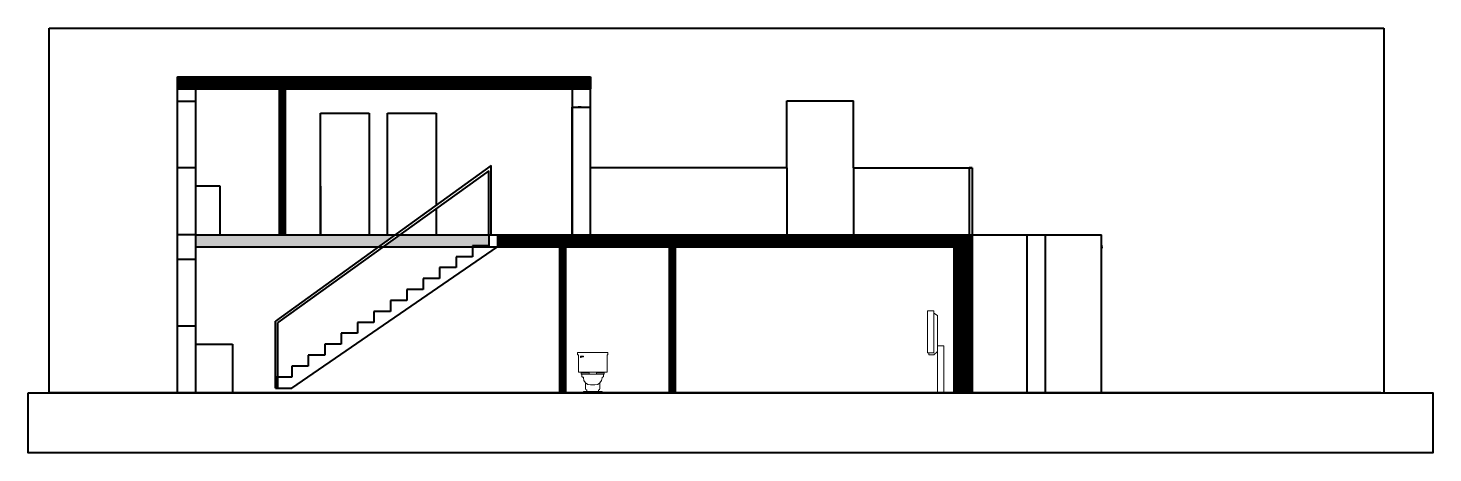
# Model space of a CAD drawing. Header units: inches. Extents: x -422522 to 22891, y -2973 to 414515.
# Drawn here: x 19571 to 21881, y 8225 to 8923 of the extents above; entities that cross this region are included whole.
import ezdxf

# ---------------------------------------------------------------- set-up
doc = ezdxf.new("R2010")
doc.units = ezdxf.units.IN
doc.header["$MEASUREMENT"] = 0
doc.layers.get('0').update_dxf_attribs({"lineweight": 40})
doc.layers.add('ARREDAMENTO', color=8, linetype='Continuous', lineweight=13)
doc.styles.add('ARCH', font='txt')

# ---------------------------------------------------------------- blocks, each defined once
blk = doc.blocks.new('15FTOI06')
for p, q in [((10.5, 28), (-10.5, 28)), ((-10.5, 28), (-10.5, 26.5)), ((-10.5, 26.5), (-10, 26.5)), ((-10, 26.5), (-10, 14.5)), ((-8.5, 25.5), (-8.5, 24.5)), ((-6.5, 25.5), (-8.5, 25.5)), ((-8.5, 24.5), (-8, 24.5)), ((-8, 24.5), (-8, 25)), ((-8, 25), (-6.5, 25)), ((-6.5, 25), (-6.5, 25.5)), ((10, 14.5), (10, 26.5)), ((10, 26.5), (10.5, 26.5)), ((10.5, 26.5), (10.5, 28)), ((-10, 14.5), (10, 14.5)), ((-8, 14), (-8, 13)), ((-2.5, 14), (-8, 14)), ((-8, 13), (8, 13)), ((-7.5, 13), (-7.5, 11.5)), ((-6.5, 11), (-7, 11)), ((-6.5, 10.5), (-6.5, 11)), ((-2.5, 14), (-2.5, 13)), ((8, 14), (2.5, 14)), ((2.5, 14), (2.5, 13)), ((6.5, 10.5), (6.5, 11)), ((7, 11), (6.5, 11)), ((7.5, 11.5), (7.5, 13)), ((8, 13), (8, 14)), ((-6.5, 0), (-6.5, 1)), ((-6.5, 1), (6.5, 1)), ((-5, 6.93), (-5, 3)), ((-4, 2), (-4, 1)), ((1.5, 5.5), (-1.5, 5.5)), ((4, 2), (4, 1)), ((5, 3), (5, 6.93)), ((6.5, 1), (6.5, 0))]:
    blk.add_line(p, q)
for centre, radius, start, end in [((-7, 11.5), 0.5, 180, 270), ((-1.5, 10.5), 5, 180, 270), ((1.5, 10.5), 5, 270, 0), ((7, 11.5), 0.5, 270, 0), ((-4, 3), 1, 180, 270), ((4, 3), 1, 270, 0)]:
    blk.add_arc(centre, radius, start, end)
at = {"style": 'ARCH', "flags": 3}
blk.add_attdef('ITEM', (-10.5, -9), '', height=6, dxfattribs=at)

msp = doc.modelspace()

# ---------------------------------------------------------------- hatches: boundary and pattern name
h = msp.add_hatch()
h.set_pattern_fill('ANSI31', color=0)
h.paths.add_polyline_path([(20496.04899, 8843.45583), (19817.32714, 8843.45583), (19817.32714, 8823.45583), (20496.04899, 8823.45583)])
h.paths.add_polyline_path([(19994.78444, 8823.45583), (19984.78444, 8823.45583), (19984.78444, 8583.45583), (19994.78444, 8583.45583)])
h = msp.add_hatch(color=0)
h.dxf.hatch_style = 1
h.paths.add_polyline_path([(19847.32714, 8583.45583), (19847.32714, 8563.45583), (20147.28263, 8563.45583), (20175.017, 8583.45583), (19978.10294, 8583.45583)])
h.paths.add_polyline_path([(20302.10294, 8563.45583), (20302.10294, 8565.45583), (20329.10294, 8565.45583), (20329.10294, 8583.45583), (20182.74728, 8583.45583), (20154.89014, 8563.45583)])
h = msp.add_hatch()
h.set_pattern_fill('ANSI31', color=0)
h.paths.add_polyline_path([(21093.88173, 8323.45583), (21123.88173, 8323.45583), (21123.88173, 8563.45583), (21093.88173, 8563.45583)])
h.paths.add_polyline_path([(21093.88173, 8583.45583), (21093.88173, 8563.45583), (21123.88173, 8563.45583), (21123.88173, 8583.45583)])
h.paths.add_polyline_path([(20343.084, 8583.45583), (20343.084, 8563.45583), (21093.88173, 8563.45583), (21093.88173, 8583.45583)])
h.paths.add_polyline_path([(20455.62688, 8563.45583), (20445.6829, 8563.45583), (20445.6829, 8323.45583), (20455.62688, 8323.45583)])
h.paths.add_polyline_path([(20625.86758, 8323.45583), (20635.81155, 8323.45583), (20635.81155, 8563.45583), (20625.86758, 8563.45583)])

# ---------------------------------------------------------------- linework, layer by layer
for p, q in [((19606.36491, 8323.45583), (19606.36491, 8923.45583)), ((19606.36491, 8923.45583), (21800.45851, 8923.45583)), ((21800.45851, 8923.45583), (21800.45851, 8323.45583)), ((19817.32714, 8823.45583), (19817.32714, 8843.45583)), ((19817.32714, 8843.45583), (20496.04899, 8843.45583)), ((20496.04899, 8843.45583), (20496.04899, 8823.45583)), ((19817.32714, 8323.45583), (19817.32714, 8823.45583)), ((19817.32714, 8583.45583), (19817.32714, 8823.45583)), ((19817.32714, 8823.45583), (20496.04899, 8823.45583)), ((19817.32714, 8693.45583), (19817.32714, 8803.45583)), ((19817.32714, 8803.45583), (19847.32714, 8803.45583)), ((19847.32714, 8323.45583), (19847.32714, 8823.45583)), ((19984.78444, 8583.45583), (19984.78444, 8823.45583)), ((19994.78444, 8583.45583), (19994.78444, 8823.45583)), ((20466.04899, 8823.45583), (20466.04899, 8583.45583)), ((20496.04899, 8583.65471), (20496.04899, 8823.45583)), ((20819.08708, 8693.6366), (20819.08708, 8803.6366)), ((20819.08708, 8803.6366), (20928.84721, 8803.6366)), ((20928.84721, 8693.65471), (20928.84721, 8803.6366)), ((20052.30427, 8583.45583), (20052.30427, 8783.45583)), ((20052.30427, 8783.45583), (20132.30427, 8783.45583)), ((20132.30427, 8783.45583), (20132.30427, 8583.45583)), ((20162.30427, 8583.45583), (20162.30427, 8783.45583)), ((20162.30427, 8783.45583), (20242.30427, 8783.45583)), ((20242.30427, 8783.45583), (20242.30427, 8631.97848)), ((20466.04899, 8583.45583), (20466.04899, 8793.45583)), ((20466.04899, 8793.45583), (20496.04899, 8793.45583)), ((20481.04899, 8793.45583), (20476.04899, 8793.45583)), ((19847.32714, 8693.45583), (19817.32714, 8693.45583)), ((19847.32714, 8583.45583), (19847.32714, 8693.45583)), ((20333.10294, 8697.45583), (19978.10294, 8441.45583)), ((20329.10294, 8688.53169), (19982.10294, 8439.40348)), ((20329.10294, 8583.45583), (20329.10294, 8688.53169)), ((20333.10294, 8583.45583), (20333.10294, 8697.45583)), ((20496.04899, 8583.65471), (20496.04899, 8693.65471)), ((20819.08708, 8693.6366), (20496.04899, 8693.6366)), ((20819.08708, 8693.6366), (20819.08708, 8583.45583)), ((20928.84721, 8693.65471), (21123.88173, 8693.65471)), ((20928.84721, 8693.65471), (20928.84721, 8583.45583)), ((21123.88173, 8693.65471), (21118.78173, 8693.65471)), ((21118.78173, 8693.65471), (21118.78173, 8583.45583)), ((21123.88173, 8693.65471), (21123.88173, 8583.45583)), ((19887.32714, 8663.45583), (19847.32714, 8663.45583)), ((19887.32714, 8583.45583), (19887.32714, 8663.45583)), ((20052.30427, 8663.45586), (20052.30427, 8583.45583)), ((20242.30427, 8626.21469), (20242.30427, 8583.45583)), ((19847.32714, 8583.45583), (19817.32714, 8583.45583)), ((19847.32714, 8563.45583), (19847.32714, 8583.45583)), ((19847.32714, 8583.45583), (21336.33963, 8583.45583)), ((19847.32714, 8583.45583), (19887.32714, 8583.45583)), ((19978.10294, 8583.45583), (20343.084, 8583.45583)), ((19984.78444, 8583.45583), (19994.78444, 8583.45583)), ((20316.084, 8583.45583), (20343.084, 8583.45583)), ((20329.10294, 8583.45583), (20329.10294, 8565.45583)), ((20476.04899, 8583.45583), (20486.04899, 8583.45583)), ((21093.88173, 8323.45583), (21093.88173, 8583.45583)), ((21093.88173, 8583.45583), (21123.88173, 8583.45583)), ((21123.88173, 8583.45583), (21123.88173, 8323.45583)), ((21123.88173, 8583.45583), (21229.88173, 8583.45583)), ((21123.88173, 8583.45583), (21123.88173, 8578.45583)), ((21213.88177, 8583.45575), (21243.88177, 8583.45575)), ((21213.88177, 8583.45575), (21213.88177, 8323.45583)), ((21243.88177, 8583.45575), (21243.88177, 8323.45583)), ((21336.33963, 8323.51938), (21336.33963, 8583.45583)), ((19847.32714, 8563.45583), (21123.88173, 8563.45583)), ((20005.10294, 8331.45583), (20343.084, 8563.45583)), ((20302.10294, 8547.45583), (20275.10294, 8547.45583)), ((20275.10294, 8547.45583), (20275.10294, 8529.45583)), ((20329.10294, 8565.45583), (20302.10294, 8565.45583)), ((20302.10294, 8565.45583), (20302.10294, 8547.45583)), ((20302.10294, 8563.45583), (20302.10294, 8563.45583)), ((20445.6829, 8323.45583), (20445.6829, 8563.45583)), ((20455.62688, 8323.45582), (20455.62688, 8563.45583)), ((20625.86758, 8323.45583), (20625.86758, 8563.45583)), ((20635.81155, 8323.45583), (20635.81155, 8563.45583)), ((21336.33963, 8566.45678), (21336.98917, 8561.49915)), ((19817.32714, 8433.45583), (19817.32714, 8543.45583)), ((19817.32714, 8543.45583), (19847.32714, 8543.45583)), ((20275.10294, 8529.45583), (20248.10294, 8529.45583)), ((20248.10294, 8529.45583), (20248.10294, 8511.45583)), ((20248.10294, 8511.45583), (20221.10294, 8511.45583)), ((20221.10294, 8511.45583), (20221.10294, 8493.45583)), ((20221.10294, 8493.45583), (20194.10294, 8493.45583)), ((20194.10294, 8493.45583), (20194.10294, 8475.45583)), ((20167.10294, 8457.45583), (20140.10294, 8457.45583)), ((20140.10294, 8457.45583), (20140.10294, 8439.45583)), ((20194.10294, 8475.45583), (20167.10294, 8475.45583)), ((20167.10294, 8475.45583), (20167.10294, 8457.45583)), ((19847.32714, 8433.45583), (19817.32714, 8433.45583)), ((19847.32714, 8323.45583), (19847.32714, 8433.45583)), ((19978.10294, 8331.45583), (19978.10294, 8441.45583)), ((19982.10294, 8331.45583), (19982.10294, 8439.40348)), ((20140.10294, 8439.45583), (20113.10294, 8439.45583)), ((20113.10294, 8439.45583), (20113.10294, 8421.45583)), ((20113.10294, 8421.45583), (20086.10294, 8421.45583)), ((20086.10294, 8421.45583), (20086.10294, 8403.45583)), ((19847.32714, 8323.45583), (19847.32714, 8403.45583)), ((19847.32714, 8403.45583), (19907.32714, 8403.45583)), ((19907.32714, 8403.45583), (19907.32714, 8323.45583)), ((20059.10294, 8385.45583), (20032.10294, 8385.45583)), ((20032.10294, 8385.45583), (20032.10294, 8367.45583)), ((20086.10294, 8403.45583), (20059.10294, 8403.45583)), ((20059.10294, 8403.45583), (20059.10294, 8385.45583)), ((20032.10294, 8367.45583), (20005.10294, 8367.45583)), ((20005.10294, 8367.45583), (20005.10294, 8349.45583)), ((20005.10294, 8349.45583), (19978.10294, 8349.45583)), ((19978.10294, 8349.45583), (19978.10294, 8331.45583)), ((21795.47763, 8323.45583), (19606.36491, 8323.45583)), ((19817.32714, 8323.45583), (19847.32714, 8323.45583)), ((19847.32714, 8323.45583), (19978.10294, 8323.45583)), ((19978.10294, 8331.45583), (20005.10294, 8331.45583)), ((19978.10294, 8323.45583), (20343.084, 8323.45583)), ((20625.86758, 8323.45583), (20635.81155, 8323.45583)), ((21093.88173, 8331.59003), (21093.88173, 8323.45583))]:
    msp.add_line(p, q)
at = {"color": 0}
msp.add_line((19817.32714, 8323.45583), (21336.33963, 8323.45583), dxfattribs=at)
msp.add_lwpolyline([(19571.44787, 8323.45583), (21881.32327, 8323.45583), (21881.32327, 8224.77064), (19571.44787, 8224.77064)], close=True)
at = {"layer": 'ARREDAMENTO', "linetype": 'Continuous'}
for p, q in [((21060.57253, 8454.33189), (21066.81001, 8450.93471)), ((21066.81001, 8450.94633), (21066.81001, 8391.38162))]:
    msp.add_line(p, q, dxfattribs=at)
at = {"layer": 'ARREDAMENTO'}
for p, q in [((21066.81001, 8400.86968), (21077.29565, 8400.86968)), ((21066.81001, 8400.86968), (21066.81001, 8323.45583)), ((21077.29565, 8400.86968), (21077.29565, 8323.45583))]:
    msp.add_line(p, q, dxfattribs=at)
at = {"layer": 'ARREDAMENTO', "linetype": 'Continuous'}
msp.add_lwpolyline([(21050.48498, 8458.50051), (21060.57242, 8458.50051), (21060.57242, 8389.1169), (21050.48498, 8389.1169)], close=True, dxfattribs=at)
msp.add_lwpolyline([(21052.36075, 8389.1169), (21052.36075, 8386.17584), (21060.86023, 8386.17584), (21066.81001, 8391.38162)], dxfattribs=at)

# ---------------------------------------------------------------- block references
at = {"layer": 'ARREDAMENTO', "xscale": 2.36842105263122, "yscale": 2.36842105263122, "zscale": 2.36842105263122}
msp.add_blockref('15FTOI06', (20499.87512, 8323.45583), dxfattribs=at)

doc.saveas('drawing.dxf')
